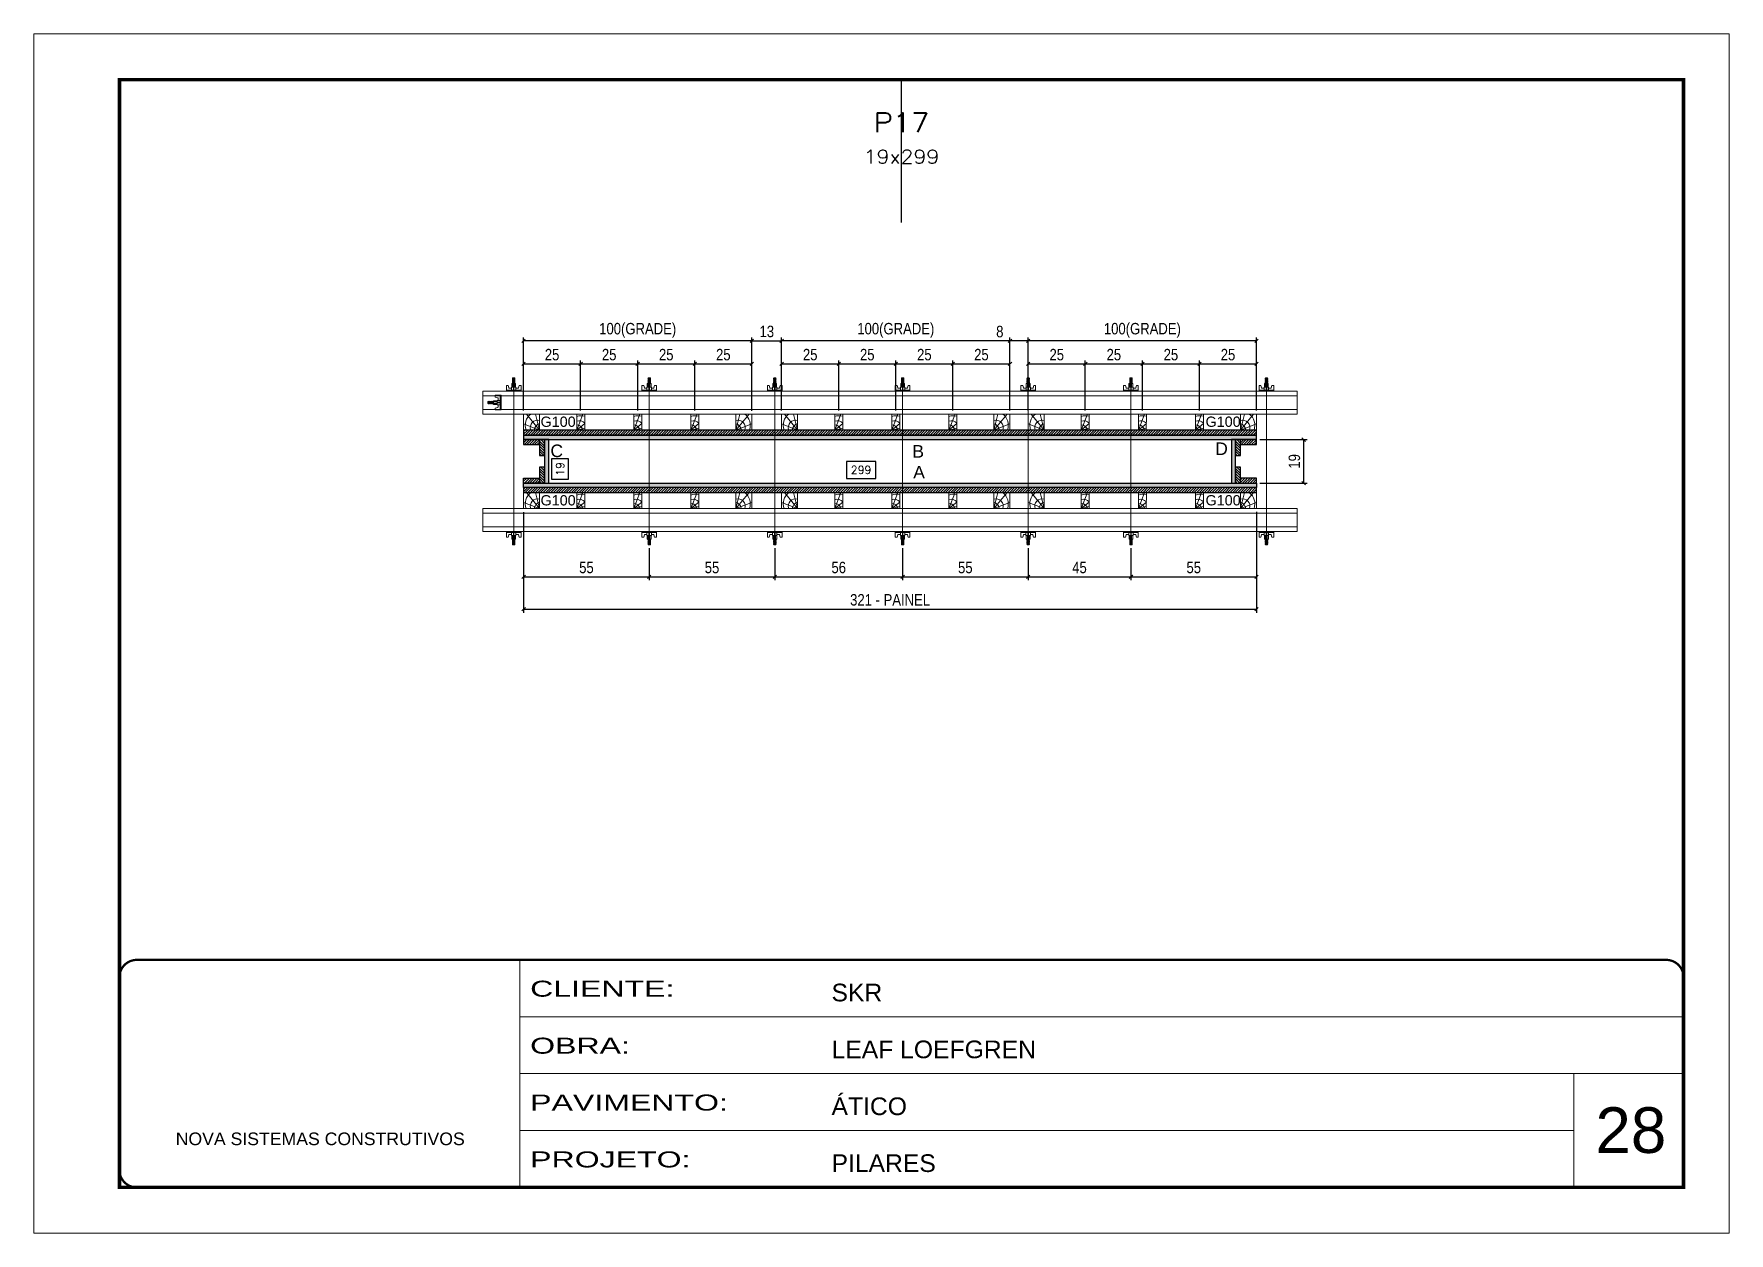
# Model space of a CAD drawing. Extents: x 14400 to 27878, y -21631 to 6985.
# Drawn here: x 19182 to 20667, y -957 to 93 of the extents above; entities that cross this region are included whole.
import ezdxf
from ezdxf.enums import TextEntityAlignment as Align

# ---------------------------------------------------------------- set-up
doc = ezdxf.new("R2010")
doc.units = 0
for name, pattern in [('CONTINUO', [0]), ('DASHED', [0.75, 0.5, -0.25]), ('HIDDEN', [0.375, 0.25, -0.125])]:
    doc.linetypes.add(name, pattern=pattern)
for name, color, linetype, lineweight in [('CARIMBO', 255, 'Continuous', 9), ('Folhas', 255, 'Continuous', 9), ('Hachura', 251, 'Continuous', 9), ('Madeira', 126, 'Continuous', 18), ('Perfil Metálico', 224, 'Continuous', 18), ('SARRAFO DE PRESSAO', 251, 'DASHED', 9), ('Texto Seção', 7, 'Continuous', 15)]:
    doc.layers.add(name, color=color, linetype=linetype, lineweight=lineweight)
for name, color, linetype in [('CHAPA', 1, 'Continuous'), ('COTA', 241, 'Continuous'), ('SARRAFO', 251, 'Continuous'), ('Texto de Titulo', 7, 'Continuous'), ('Texto Qtd Sarr', 242, 'Continuous'), ('TEXTO_GERAL', 7, 'Continuous')]:
    doc.layers.add(name, color=color, linetype=linetype)
doc.styles.add('ARIAL', font='arial.ttf')
doc.styles.add('COTA TECNICA 2X', font='techl___.ttf', dxfattribs={"height": 10})
doc.styles.add('ROMANS', font='romans.shx')
doc.styles.add('SANSSERIF', font='sas_____.pfb')
doc.styles.add('Tecnologia', font='')
doc.styles.get('Tecnologia').set_extended_font_data('Forgotten Futurist')
doc.dimstyles.new('SECAO PILAR', dxfattribs={"dimtxt": 10, "dimasz": 3, "dimexe": 3, "dimexo": 3, "dimgap": 3, "dimtad": 1, "dimdec": 1, "dimlfac": 0.5, "dimzin": 12, "dimdsep": 46, "dimtxsty": 'COTA TECNICA 2X', "dimblk1": 'OBLIQUE', "dimblk2": 'OBLIQUE', "dimsah": 1, "dimcen": 0.9, "dimclrd": 256, "dimclre": 256, "dimclrt": 256, "dimadec": 1, "dimazin": 3, "dimtfac": 1, "dimtdec": 1, "dimtmove": 0, "dimatfit": 3, "dimfxl": 1, "dimtolj": 1, "dimtzin": 12, "dimarcsym": 0})
doc.dimstyles.new('SECÇÃO 2', dxfattribs={"dimtxt": 7, "dimasz": 6, "dimexe": 0.18, "dimexo": 2, "dimgap": -4, "dimtad": 3, "dimdec": 1, "dimlfac": 0.5, "dimzin": 12, "dimdsep": 46, "dimtxsty": 'ROMANS', "dimblk": 'ARCHTICK', "dimcen": 0.09, "dimse1": 1, "dimse2": 1, "dimsd1": 1, "dimsd2": 1, "dimclrd": 180, "dimclre": 5, "dimclrt": 1, "dimadec": 0, "dimazin": 3, "dimtfac": 1, "dimtdec": 1, "dimtofl": 0, "dimtmove": 0, "dimatfit": 3, "dimldrblk": 'ARCHTICK', "dimfxl": 1, "dimtolj": 1, "dimtzin": 0, "dimarcsym": 0})
pattern_1 = [(225, (10487.0154, -23191.3835), (1.12253202, -1.12253202), [])]

msp = doc.modelspace()

# ---------------------------------------------------------------- texts
at = {"layer": 'CARIMBO', "style": 'ARIAL'}
msp.add_text('28', height=40, dxfattribs=at).set_placement((20549.828, -886.579))
at = {"layer": 'TEXTO_GERAL', "color": 0, "linetype": 'Continuous', "style": 'SANSSERIF'}
for p in [(19625.808, -246.3), (20208.352, -246.275), (19625.808, -315.086), (20208.352, -315.061)]:
    msp.add_text('G100', height=9, dxfattribs=at).set_placement(p, align=Align.MIDDLE_LEFT)
at = {"layer": 'TEXTO_GERAL', "style": 'ARIAL'}
for s, p in [('C', (19639.984, -271.783)), ('B', (19956.621, -272.226)), ('D', (20222.327, -269.934)), ('A', (19957.368, -290.456))]:
    msp.add_text(s, height=11, dxfattribs=at).set_placement(p, align=Align.MIDDLE_CENTER)

# ---------------------------------------------------------------- blocks, each defined once
blk = doc.blocks.new('9999999999')
at = {"color": 30, "linetype": 'CONTINUO'}
for p, q in [((98564.6, 34230.2), (98564.6, 34429.4)), ((98564.6, 34379.6), (99584, 34379.6)), ((98564.6, 34329.8), (99488, 34329.8)), ((99584, 34329.8), (99488, 34329.8)), ((99488, 34329.8), (99488, 34230.2)), ((98564.6, 34280), (99488, 34280))]:
    blk.add_line(p, q, dxfattribs=at)
at = {"color": 30, "linetype": 'CONTINUO', "const_width": 2}
blk.add_lwpolyline([(99584, 34230.2), (99584, 34414.4, 0.414214), (99569, 34429.4), (98229, 34429.4, 0.414214), (98214, 34414.4), (98214, 34245.2, 0.414214), (98229, 34230.2), (99584, 34230.2)], format="xyb", dxfattribs=at)
at = {"layer": 'Folhas'}
blk.add_lwpolyline([(98139, 34190.2), (99624, 34190.2), (99624, 35240.2), (98139, 35240.2)], close=True, dxfattribs=at)
at = {"layer": 'Folhas', "color": 30, "const_width": 3}
blk.add_lwpolyline([(98214, 34230.2), (99584, 34230.2), (99584, 35200.2), (98214, 35200.2)], close=True, dxfattribs=at)
at = {"color": 7, "linetype": 'Continuous', "ltscale": 5, "style": 'ARIAL'}
for s, height, p in [('SKR', 15.48, (98837.7, 34393.1)), ('LEAF LOEFGREN', 15.483, (98837.7, 34343.3)), ('ÁTICO', 15.48, (98837.7, 34293.5)), ('NOVA SISTEMAS CONSTRUTIVOS', 11.059, (98263.2, 34267.2)), ('PILARES', 15.48, (98837.7, 34243.7))]:
    blk.add_text(s, height=height, dxfattribs=at).set_placement(p)
at = {"layer": 'Folhas', "color": 7, "style": 'Tecnologia', "width": 1.5}
for s, p in [('CLIENTE:', (98573.7, 34397.2)), ('OBRA:', (98573.7, 34347.3)), ('PAVIMENTO:', (98573.7, 34297.5)), ('PROJETO:', (98573.7, 34247.7))]:
    blk.add_text(s, height=14, dxfattribs=at).set_placement(p)
blk = doc.blocks.new('*D1761')
at = {"layer": 'COTA', "color": 180, "lineweight": -2, "transparency": 16777216}
for p, q in [((19650.4, -278.7), (19635.4, -278.7)), ((19635.4, -278.7), (19635.4, -296.7)), ((19650.4, -296.7), (19650.4, -278.7)), ((19635.4, -296.7), (19650.4, -296.7))]:
    blk.add_line(p, q, dxfattribs=at)
at = {"layer": 'Defpoints', "color": 0, "transparency": 16777216}
for p in [(19650.3, -262), (19650.3, -300), (19654.4, -300)]:
    blk.add_point(p, dxfattribs=at)
at = {"layer": 'COTA', "color": 1, "transparency": 16777216, "insert": (19642.9, -287.7), "char_height": 7, "attachment_point": 5, "rotation": 90, "style": 'ROMANS'}
blk.add_mtext('\\A1;19', dxfattribs=at)
blk = doc.blocks.new('_ArchTick')
at = {"color": 0, "linetype": 'ByBlock', "const_width": 0.15}
blk.add_lwpolyline([(-0.5, -0.5), (0.5, 0.5)], dxfattribs=at)
blk = doc.blocks.new('*D1762')
at = {"layer": 'COTA', "color": 180, "lineweight": -2, "transparency": 16777216}
for p, q in [((19919.4, -281), (19893.7, -281)), ((19893.7, -281), (19893.7, -296)), ((19919.4, -296), (19919.4, -281)), ((19893.7, -296), (19919.4, -296))]:
    blk.add_line(p, q, dxfattribs=at)
at = {"layer": 'Defpoints', "color": 0, "transparency": 16777216}
for p in [(19633, -300), (20231, -300), (20231, -300)]:
    blk.add_point(p, dxfattribs=at)
at = {"layer": 'COTA', "color": 1, "transparency": 16777216, "insert": (19906.6, -288.5), "char_height": 7, "attachment_point": 5, "style": 'ROMANS'}
blk.add_mtext('\\A1;299', dxfattribs=at)
blk = doc.blocks.new('_Oblique')
at = {"color": 0, "linetype": 'ByBlock', "lineweight": -2}
blk.add_line((-0.5, -0.5), (0.5, 0.5), dxfattribs=at)
blk = doc.blocks.new('*D1763')
at = {"layer": 'COTA', "lineweight": -2, "transparency": 16777216}
for p, q in [((19611, -325.4), (19611, -413.5)), ((20253, -325.3), (20253, -413.5)), ((19611, -410.5), (20253, -410.5))]:
    blk.add_line(p, q, dxfattribs=at)
at = {"layer": 'Defpoints', "color": 0, "transparency": 16777216}
for p in [(19611, -322.4), (20253, -322.3), (20253, -410.5)]:
    blk.add_point(p, dxfattribs=at)
at = {"layer": 'COTA', "lineweight": -2, "transparency": 16777216, "xscale": 3, "yscale": 3, "zscale": 3, "rotation": 180}
blk.add_blockref('_Oblique', (19611, -410.5), dxfattribs=at)
at = {"layer": 'COTA', "lineweight": -2, "transparency": 16777216, "xscale": 3, "yscale": 3, "zscale": 3}
blk.add_blockref('_Oblique', (20253, -410.5), dxfattribs=at)
at = {"layer": 'COTA', "transparency": 16777216, "insert": (19932, -402.3), "char_height": 10, "attachment_point": 5, "style": 'COTA TECNICA 2X'}
blk.add_mtext('\\A1;321 - PAINEL', dxfattribs=at)
blk = doc.blocks.new('*D1764')
at = {"layer": 'COTA', "lineweight": -2, "transparency": 16777216}
for p, q in [((19611, -325.4), (19611, -385.1)), ((19721, -357.1), (19721, -385.1)), ((19611, -382.1), (19721, -382.1))]:
    blk.add_line(p, q, dxfattribs=at)
at = {"layer": 'Defpoints', "color": 0, "transparency": 16777216}
for p in [(19611, -322.4), (19721, -354.1), (19721, -382.1)]:
    blk.add_point(p, dxfattribs=at)
at = {"layer": 'COTA', "lineweight": -2, "transparency": 16777216, "xscale": 3, "yscale": 3, "zscale": 3, "rotation": 180}
blk.add_blockref('_Oblique', (19611, -382.1), dxfattribs=at)
at = {"layer": 'COTA', "lineweight": -2, "transparency": 16777216, "xscale": 3, "yscale": 3, "zscale": 3}
blk.add_blockref('_Oblique', (19721, -382.1), dxfattribs=at)
at = {"layer": 'COTA', "transparency": 16777216, "insert": (19666, -374), "char_height": 10, "attachment_point": 5, "style": 'COTA TECNICA 2X'}
blk.add_mtext('\\A1;55', dxfattribs=at)
blk = doc.blocks.new('*D1765')
at = {"layer": 'COTA', "lineweight": -2, "transparency": 16777216}
for p, q in [((20253, -325.4), (20253, -385.1)), ((20143, -357.1), (20143, -385.1)), ((20143, -382.1), (20253, -382.1))]:
    blk.add_line(p, q, dxfattribs=at)
at = {"layer": 'Defpoints', "color": 0, "transparency": 16777216}
for p in [(20253, -322.4), (20143, -354.1), (20253, -382.1)]:
    blk.add_point(p, dxfattribs=at)
at = {"layer": 'COTA', "lineweight": -2, "transparency": 16777216, "xscale": 3, "yscale": 3, "zscale": 3, "rotation": 180}
blk.add_blockref('_Oblique', (20143, -382.1), dxfattribs=at)
at = {"layer": 'COTA', "lineweight": -2, "transparency": 16777216, "xscale": 3, "yscale": 3, "zscale": 3}
blk.add_blockref('_Oblique', (20253, -382.1), dxfattribs=at)
at = {"layer": 'COTA', "transparency": 16777216, "insert": (20198, -374), "char_height": 10, "attachment_point": 5, "style": 'COTA TECNICA 2X'}
blk.add_mtext('\\A1;55', dxfattribs=at)
blk = doc.blocks.new('titulo1')
at = {"layer": 'Defpoints', "color": 252, "linetype": 'HIDDEN', "ltscale": 2}
blk.add_line((0, 0), (0, 125), dxfattribs=at)
at = {"layer": 'Defpoints', "style": 'ROMANS', "oblique": 15}
blk.add_attdef('FOLHA', text='', height=10, dxfattribs=at).set_placement((0, 15.6), align=Align.MIDDLE_CENTER)
at = {"layer": 'Texto Qtd Sarr', "color": 3, "style": 'ROMANS', "oblique": 15}
for tag, height, p in [('TITULO', 17, (0, 71.4)), ('SEÇÃO', 12, (0, 41.5))]:
    blk.add_attdef(tag, text='', height=height, dxfattribs=at).set_placement(p, align=Align.MIDDLE_CENTER)
blk = doc.blocks.new('C')
at = {"layer": 'Hachura', "color": 0}
for p, q in [((0, 3.22), (0, -3.22)), ((0.45, 3.22), (0, 3.22)), ((0.46, 3.16), (0, 3.16)), ((0.46, 3.05), (0, 3.05)), ((0.46, 2.88), (0, 2.88)), ((0, 2.75), (0, -1.16)), ((0.46, 2.65), (0, 2.65)), ((0.46, 2.23), (0, 2.23)), ((0.46, 1.51), (0, 1.51)), ((0.39, 0.49), (0.17, 0.49)), ((0.45, -3.23), (0.45, 3.22)), ((0.45, 3.22), (2.58, 3.22)), ((1.74, 0.97), (0.45, 0.97)), ((1.45, 0.1), (0.45, 0.1)), ((1.35, 1.94), (1.35, 0.96)), ((2.58, 2.39), (1.47, 2.09)), ((1.74, -0.97), (1.74, 0.97)), ((1.74, 0.97), (1.74, 0.84)), ((1.74, 0.97), (1.74, 0.84)), ((1.74, 0.84), (3.35, 0.84)), ((3.35, 0.45), (1.74, 0.45)), ((2.58, 3.22), (2.58, 2.39)), ((3.32, 0.84), (3.32, -0.84)), ((3.35, 0.84), (3.35, -0.84)), ((3.68, 0.45), (3.35, 0.45)), ((3.84, -0.52), (3.35, 0.45)), ((3.35, 0.06), (3.67, -0.57)), ((3.68, 0.45), (4.16, -0.52)), ((3.72, 0.5), (4.25, -0.57)), ((4.37, -0.55), (3.83, 0.53)), ((4.15, 0.45), (3.93, 0.45)), ((4.42, -0.52), (3.93, 0.45)), ((4.15, 0.45), (4.26, 0.45)), ((4.26, 0.45), (4.74, -0.52)), ((4.3, 0.5), (4.83, -0.57)), ((4.95, -0.55), (4.41, 0.53)), ((4.51, 0.45), (4.84, 0.45)), ((5, -0.52), (4.51, 0.45)), ((4.84, 0.45), (5.32, -0.52)), ((4.88, 0.5), (5.41, -0.57)), ((5.53, -0.55), (4.99, 0.53)), ((5.58, -0.52), (5.09, 0.45)), ((5.42, 0.45), (5.09, 0.45)), ((5.58, -0.52), (5.09, 0.45)), ((5.42, 0.45), (5.74, -0.19)), ((5.46, 0.5), (5.74, -0.07)), ((5.74, 0.19), (5.57, 0.53)), ((5.74, 0.32), (5.68, 0.45)), ((5.68, 0.45), (5.74, 0.45)), ((5.74, 0.45), (5.9, 0.29)), ((5.74, 0.45), (5.74, -0.52)), ((5.9, -0.36), (5.9, 0.29)), ((0.45, 0), (0, 0)), ((0.46, -1.52), (0, -1.52)), ((0.46, -2.23), (0, -2.23)), ((0.46, -2.65), (0, -2.65)), ((0.46, -2.88), (0, -2.88)), ((0.46, -3.05), (0, -3.05)), ((0.46, -3.16), (0, -3.16)), ((0, -3.22), (2.57, -3.22)), ((0.08, -0.48), (0.29, -0.48)), ((0.29, -0.48), (0.4, -0.48)), ((0.45, 0), (0.45, -0.97)), ((0.45, -0.16), (1.45, -0.16)), ((0.45, -0.65), (0.45, -0.32)), ((0.45, -3.23), (0.45, -0.65)), ((0.45, -0.97), (1.74, -0.97)), ((1.35, -1.94), (1.35, -0.97)), ((2.58, -2.39), (1.47, -2.1)), ((3.35, -0.32), (1.74, -0.32)), ((3.35, -0.84), (1.74, -0.84)), ((2.58, -3.23), (2.58, -2.39)), ((3.35, -0.07), (3.58, -0.52)), ((3.35, -0.52), (3.58, -0.52)), ((3.84, -0.52), (4.16, -0.52)), ((4.42, -0.52), (4.74, -0.52)), ((4.63, -0.52), (4.74, -0.52)), ((5, -0.52), (5.32, -0.52)), ((5.58, -0.52), (5.74, -0.52)), ((5.74, -0.52), (5.9, -0.36)), ((5.74, -0.52), (5.74, -0.52))]:
    blk.add_line(p, q, dxfattribs=at)
for centre, radius, start, end in [((1.52, 1.94), 0.161, 104.74356, 180), ((1.44, -0.03), 0.129, 272.69497, 87.30503), ((3.81, 0.39), 0.143, 25.56881, 154.43119), ((4.39, 0.39), 0.143, 25.56881, 154.43119), ((4.97, 0.39), 0.143, 25.56881, 154.43119), ((5.55, 0.39), 0.143, 25.56881, 154.43119), ((0.17, -0.37), 0.174, 221.74404, 317.85924), ((1.52, -1.94), 0.161, 180, 255.25644), ((3.71, -0.4), 0.174, 222.14076, 318.25596), ((4.29, -0.4), 0.174, 222.14076, 318.25596), ((4.87, -0.4), 0.174, 222.14076, 318.25596), ((5.45, -0.4), 0.174, 222.14076, 318.25596), ((5.61, -0.4), 0.174, 317.85924, 318.25596)]:
    blk.add_arc(centre, radius, start, end, dxfattribs=at)
blk = doc.blocks.new('*D1766')
at = {"layer": 'COTA', "lineweight": -2, "transparency": 16777216}
for p, q in [((20256, -262), (20297.3, -262)), ((20294.3, -300), (20294.3, -262)), ((20256, -300), (20297.3, -300))]:
    blk.add_line(p, q, dxfattribs=at)
at = {"layer": 'Defpoints', "color": 0, "transparency": 16777216}
for p in [(20253, -262), (20294.3, -262), (20253, -300)]:
    blk.add_point(p, dxfattribs=at)
at = {"layer": 'COTA', "lineweight": -2, "transparency": 16777216, "xscale": 3, "yscale": 3, "zscale": 3}
for p, rotation in [((20294.3, -262), 90), ((20294.3, -300), 270)]:
    blk.add_blockref('_Oblique', p, dxfattribs=dict(at, rotation=rotation))
at = {"layer": 'COTA', "transparency": 16777216, "insert": (20286.2, -281), "char_height": 10, "attachment_point": 5, "rotation": 90, "style": 'COTA TECNICA 2X'}
blk.add_mtext('\\A1;19', dxfattribs=at)
blk = doc.blocks.new('*D1767')
at = {"layer": 'COTA', "lineweight": -2, "transparency": 16777216}
for p, q in [((19721, -357.1), (19721, -385.1)), ((19831, -357.1), (19831, -385.1)), ((19721, -382.1), (19831, -382.1))]:
    blk.add_line(p, q, dxfattribs=at)
at = {"layer": 'Defpoints', "color": 0, "transparency": 16777216}
for p in [(19721, -354.1), (19831, -354.1), (19831, -382.1)]:
    blk.add_point(p, dxfattribs=at)
at = {"layer": 'COTA', "lineweight": -2, "transparency": 16777216, "xscale": 3, "yscale": 3, "zscale": 3, "rotation": 180}
blk.add_blockref('_Oblique', (19721, -382.1), dxfattribs=at)
at = {"layer": 'COTA', "lineweight": -2, "transparency": 16777216, "xscale": 3, "yscale": 3, "zscale": 3}
blk.add_blockref('_Oblique', (19831, -382.1), dxfattribs=at)
at = {"layer": 'COTA', "transparency": 16777216, "insert": (19776, -374), "char_height": 10, "attachment_point": 5, "style": 'COTA TECNICA 2X'}
blk.add_mtext('\\A1;55', dxfattribs=at)
blk = doc.blocks.new('PONTALETE')
at = {"layer": 'Madeira'}
for q in [(2.71, 7), (7, 5.76), (7, 1.74)]:
    blk.add_line((0, 0), q, dxfattribs=at)
blk.add_lwpolyline([(0, 0), (7, 0), (7, 7), (0, 7)], close=True, dxfattribs=at)
for centre, radius, start, end in [((2.04, 0.06), 6.23, 37.28179, 109.09128), ((1.09, 0.9), 3.19, 343.60304, 109.98471), ((-0.21, -0.78), 3.09, 14.63219, 86.0383)]:
    blk.add_arc(centre, radius, start, end, dxfattribs=at)
blk = doc.blocks.new('MEIO PONTALETE')
at = {"layer": 'Madeira'}
for q in [(2.71, 7), (3.5, 2.88), (3.5, 0.87)]:
    blk.add_line((0, 0), q, dxfattribs=at)
blk.add_lwpolyline([(0, 0), (3.5, 0), (3.5, 7), (0, 7)], close=True, dxfattribs=at)
for centre, radius, start, end in [((2.04, 0.06), 6.23, 76.44987, 109.09128), ((1.09, 0.9), 3.19, 40.90626, 109.98471), ((-0.21, -0.78), 3.09, 14.63219, 86.0383)]:
    blk.add_arc(centre, radius, start, end, dxfattribs=at)
blk = doc.blocks.new('*D1768')
at = {"layer": 'COTA', "lineweight": -2, "transparency": 16777216}
for p, q in [((19610.9, -236.6), (19610.9, -192.7)), ((19660.9, -236.6), (19660.9, -192.7)), ((19610.9, -195.7), (19660.9, -195.7))]:
    blk.add_line(p, q, dxfattribs=at)
at = {"layer": 'Defpoints', "color": 0, "transparency": 16777216}
for p in [(19660.9, -195.7), (19610.9, -239.6), (19660.9, -239.6)]:
    blk.add_point(p, dxfattribs=at)
at = {"layer": 'COTA', "lineweight": -2, "transparency": 16777216, "xscale": 3, "yscale": 3, "zscale": 3, "rotation": 180}
blk.add_blockref('_Oblique', (19610.9, -195.7), dxfattribs=at)
at = {"layer": 'COTA', "lineweight": -2, "transparency": 16777216, "xscale": 3, "yscale": 3, "zscale": 3}
blk.add_blockref('_Oblique', (19660.9, -195.7), dxfattribs=at)
at = {"layer": 'COTA', "transparency": 16777216, "insert": (19635.9, -187.6), "char_height": 10, "attachment_point": 5, "style": 'COTA TECNICA 2X'}
blk.add_mtext('\\A1;25', dxfattribs=at)
blk = doc.blocks.new('*D1769')
at = {"layer": 'COTA', "lineweight": -2, "transparency": 16777216}
for p, q in [((19610.9, -236.6), (19610.9, -172.5)), ((19810.9, -175.5), (19610.9, -175.5)), ((19810.9, -236.7), (19810.9, -172.5))]:
    blk.add_line(p, q, dxfattribs=at)
at = {"layer": 'Defpoints', "color": 0, "transparency": 16777216}
for p in [(19610.9, -175.5), (19610.9, -239.6), (19810.9, -239.7)]:
    blk.add_point(p, dxfattribs=at)
at = {"layer": 'COTA', "lineweight": -2, "transparency": 16777216, "xscale": 3, "yscale": 3, "zscale": 3, "rotation": 180}
blk.add_blockref('_Oblique', (19610.9, -175.5), dxfattribs=at)
at = {"layer": 'COTA', "lineweight": -2, "transparency": 16777216, "xscale": 3, "yscale": 3, "zscale": 3}
blk.add_blockref('_Oblique', (19810.9, -175.5), dxfattribs=at)
at = {"layer": 'COTA', "transparency": 16777216, "insert": (19710.9, -166.3), "char_height": 10, "attachment_point": 5, "style": 'COTA TECNICA 2X'}
blk.add_mtext('\\A1;100(GRADE)', dxfattribs=at)
blk = doc.blocks.new('*D1770')
at = {"layer": 'COTA', "lineweight": -2, "transparency": 16777216}
for p, q in [((19660.9, -236.6), (19660.9, -192.7)), ((19710.9, -236.6), (19710.9, -192.7)), ((19660.9, -195.7), (19710.9, -195.7))]:
    blk.add_line(p, q, dxfattribs=at)
at = {"layer": 'Defpoints', "color": 0, "transparency": 16777216}
for p in [(19710.9, -195.7), (19660.9, -239.6), (19710.9, -239.6)]:
    blk.add_point(p, dxfattribs=at)
at = {"layer": 'COTA', "lineweight": -2, "transparency": 16777216, "xscale": 3, "yscale": 3, "zscale": 3, "rotation": 180}
blk.add_blockref('_Oblique', (19660.9, -195.7), dxfattribs=at)
at = {"layer": 'COTA', "lineweight": -2, "transparency": 16777216, "xscale": 3, "yscale": 3, "zscale": 3}
blk.add_blockref('_Oblique', (19710.9, -195.7), dxfattribs=at)
at = {"layer": 'COTA', "transparency": 16777216, "insert": (19685.9, -187.6), "char_height": 10, "attachment_point": 5, "style": 'COTA TECNICA 2X'}
blk.add_mtext('\\A1;25', dxfattribs=at)
blk = doc.blocks.new('*D1771')
at = {"layer": 'COTA', "lineweight": -2, "transparency": 16777216}
for p, q in [((19710.9, -236.6), (19710.9, -192.7)), ((19760.9, -236.6), (19760.9, -192.7)), ((19710.9, -195.7), (19760.9, -195.7))]:
    blk.add_line(p, q, dxfattribs=at)
at = {"layer": 'Defpoints', "color": 0, "transparency": 16777216}
for p in [(19760.9, -195.7), (19710.9, -239.6), (19760.9, -239.6)]:
    blk.add_point(p, dxfattribs=at)
at = {"layer": 'COTA', "lineweight": -2, "transparency": 16777216, "xscale": 3, "yscale": 3, "zscale": 3, "rotation": 180}
blk.add_blockref('_Oblique', (19710.9, -195.7), dxfattribs=at)
at = {"layer": 'COTA', "lineweight": -2, "transparency": 16777216, "xscale": 3, "yscale": 3, "zscale": 3}
blk.add_blockref('_Oblique', (19760.9, -195.7), dxfattribs=at)
at = {"layer": 'COTA', "transparency": 16777216, "insert": (19735.9, -187.6), "char_height": 10, "attachment_point": 5, "style": 'COTA TECNICA 2X'}
blk.add_mtext('\\A1;25', dxfattribs=at)
blk = doc.blocks.new('*D1772')
at = {"layer": 'COTA', "lineweight": -2, "transparency": 16777216}
for p, q in [((19760.9, -236.6), (19760.9, -192.7)), ((19810.9, -236.6), (19810.9, -192.7)), ((19760.9, -195.7), (19810.9, -195.7))]:
    blk.add_line(p, q, dxfattribs=at)
at = {"layer": 'Defpoints', "color": 0, "transparency": 16777216}
for p in [(19810.9, -195.7), (19760.9, -239.6), (19810.9, -239.6)]:
    blk.add_point(p, dxfattribs=at)
at = {"layer": 'COTA', "lineweight": -2, "transparency": 16777216, "xscale": 3, "yscale": 3, "zscale": 3, "rotation": 180}
blk.add_blockref('_Oblique', (19760.9, -195.7), dxfattribs=at)
at = {"layer": 'COTA', "lineweight": -2, "transparency": 16777216, "xscale": 3, "yscale": 3, "zscale": 3}
blk.add_blockref('_Oblique', (19810.9, -195.7), dxfattribs=at)
at = {"layer": 'COTA', "transparency": 16777216, "insert": (19785.9, -187.6), "char_height": 10, "attachment_point": 5, "style": 'COTA TECNICA 2X'}
blk.add_mtext('\\A1;25', dxfattribs=at)
blk = doc.blocks.new('*D1773')
at = {"layer": 'COTA', "lineweight": -2, "transparency": 16777216}
for p, q in [((19810.9, -236.7), (19810.9, -172.5)), ((19810.9, -175.5), (19837, -175.5)), ((19837, -236.6), (19837, -172.5))]:
    blk.add_line(p, q, dxfattribs=at)
at = {"layer": 'Defpoints', "color": 0, "transparency": 16777216}
for p in [(19837, -175.5), (19810.9, -239.7), (19837, -239.6)]:
    blk.add_point(p, dxfattribs=at)
at = {"layer": 'COTA', "lineweight": -2, "transparency": 16777216, "xscale": 3, "yscale": 3, "zscale": 3, "rotation": 180}
blk.add_blockref('_Oblique', (19810.9, -175.5), dxfattribs=at)
at = {"layer": 'COTA', "lineweight": -2, "transparency": 16777216, "xscale": 3, "yscale": 3, "zscale": 3}
blk.add_blockref('_Oblique', (19837, -175.5), dxfattribs=at)
at = {"layer": 'COTA', "transparency": 16777216, "insert": (19824, -167.3), "char_height": 10, "attachment_point": 5, "style": 'COTA TECNICA 2X'}
blk.add_mtext('\\A1;13', dxfattribs=at)
blk = doc.blocks.new('*D1774')
at = {"layer": 'COTA', "lineweight": -2, "transparency": 16777216}
for p, q in [((19837, -236.6), (19837, -192.7)), ((19887, -236.6), (19887, -192.7)), ((19837, -195.7), (19887, -195.7))]:
    blk.add_line(p, q, dxfattribs=at)
at = {"layer": 'Defpoints', "color": 0, "transparency": 16777216}
for p in [(19887, -195.7), (19837, -239.6), (19887, -239.6)]:
    blk.add_point(p, dxfattribs=at)
at = {"layer": 'COTA', "lineweight": -2, "transparency": 16777216, "xscale": 3, "yscale": 3, "zscale": 3, "rotation": 180}
blk.add_blockref('_Oblique', (19837, -195.7), dxfattribs=at)
at = {"layer": 'COTA', "lineweight": -2, "transparency": 16777216, "xscale": 3, "yscale": 3, "zscale": 3}
blk.add_blockref('_Oblique', (19887, -195.7), dxfattribs=at)
at = {"layer": 'COTA', "transparency": 16777216, "insert": (19862, -187.6), "char_height": 10, "attachment_point": 5, "style": 'COTA TECNICA 2X'}
blk.add_mtext('\\A1;25', dxfattribs=at)
blk = doc.blocks.new('*D1775')
at = {"layer": 'COTA', "lineweight": -2, "transparency": 16777216}
for p, q in [((19837, -236.6), (19837, -172.5)), ((20037, -175.5), (19837, -175.5)), ((20037, -236.6), (20037, -172.5))]:
    blk.add_line(p, q, dxfattribs=at)
at = {"layer": 'Defpoints', "color": 0, "transparency": 16777216}
for p in [(19837, -175.5), (19837, -239.6), (20037, -239.6)]:
    blk.add_point(p, dxfattribs=at)
at = {"layer": 'COTA', "lineweight": -2, "transparency": 16777216, "xscale": 3, "yscale": 3, "zscale": 3, "rotation": 180}
blk.add_blockref('_Oblique', (19837, -175.5), dxfattribs=at)
at = {"layer": 'COTA', "lineweight": -2, "transparency": 16777216, "xscale": 3, "yscale": 3, "zscale": 3}
blk.add_blockref('_Oblique', (20037, -175.5), dxfattribs=at)
at = {"layer": 'COTA', "transparency": 16777216, "insert": (19937, -166.3), "char_height": 10, "attachment_point": 5, "style": 'COTA TECNICA 2X'}
blk.add_mtext('\\A1;100(GRADE)', dxfattribs=at)
blk = doc.blocks.new('*D1776')
at = {"layer": 'COTA', "lineweight": -2, "transparency": 16777216}
for p, q in [((19887, -236.6), (19887, -192.7)), ((19937, -236.6), (19937, -192.7)), ((19887, -195.7), (19937, -195.7))]:
    blk.add_line(p, q, dxfattribs=at)
at = {"layer": 'Defpoints', "color": 0, "transparency": 16777216}
for p in [(19937, -195.7), (19887, -239.6), (19937, -239.6)]:
    blk.add_point(p, dxfattribs=at)
at = {"layer": 'COTA', "lineweight": -2, "transparency": 16777216, "xscale": 3, "yscale": 3, "zscale": 3, "rotation": 180}
blk.add_blockref('_Oblique', (19887, -195.7), dxfattribs=at)
at = {"layer": 'COTA', "lineweight": -2, "transparency": 16777216, "xscale": 3, "yscale": 3, "zscale": 3}
blk.add_blockref('_Oblique', (19937, -195.7), dxfattribs=at)
at = {"layer": 'COTA', "transparency": 16777216, "insert": (19912, -187.6), "char_height": 10, "attachment_point": 5, "style": 'COTA TECNICA 2X'}
blk.add_mtext('\\A1;25', dxfattribs=at)
blk = doc.blocks.new('*D1777')
at = {"layer": 'COTA', "lineweight": -2, "transparency": 16777216}
for p, q in [((19937, -236.6), (19937, -192.7)), ((19987, -236.6), (19987, -192.7)), ((19937, -195.7), (19987, -195.7))]:
    blk.add_line(p, q, dxfattribs=at)
at = {"layer": 'Defpoints', "color": 0, "transparency": 16777216}
for p in [(19987, -195.7), (19937, -239.6), (19987, -239.6)]:
    blk.add_point(p, dxfattribs=at)
at = {"layer": 'COTA', "lineweight": -2, "transparency": 16777216, "xscale": 3, "yscale": 3, "zscale": 3, "rotation": 180}
blk.add_blockref('_Oblique', (19937, -195.7), dxfattribs=at)
at = {"layer": 'COTA', "lineweight": -2, "transparency": 16777216, "xscale": 3, "yscale": 3, "zscale": 3}
blk.add_blockref('_Oblique', (19987, -195.7), dxfattribs=at)
at = {"layer": 'COTA', "transparency": 16777216, "insert": (19962, -187.6), "char_height": 10, "attachment_point": 5, "style": 'COTA TECNICA 2X'}
blk.add_mtext('\\A1;25', dxfattribs=at)
blk = doc.blocks.new('*D1778')
at = {"layer": 'COTA', "lineweight": -2, "transparency": 16777216}
for p, q in [((19987, -236.6), (19987, -192.7)), ((20037, -236.6), (20037, -192.7)), ((19987, -195.7), (20037, -195.7))]:
    blk.add_line(p, q, dxfattribs=at)
at = {"layer": 'Defpoints', "color": 0, "transparency": 16777216}
for p in [(20037, -195.7), (19987, -239.6), (20037, -239.6)]:
    blk.add_point(p, dxfattribs=at)
at = {"layer": 'COTA', "lineweight": -2, "transparency": 16777216, "xscale": 3, "yscale": 3, "zscale": 3, "rotation": 180}
blk.add_blockref('_Oblique', (19987, -195.7), dxfattribs=at)
at = {"layer": 'COTA', "lineweight": -2, "transparency": 16777216, "xscale": 3, "yscale": 3, "zscale": 3}
blk.add_blockref('_Oblique', (20037, -195.7), dxfattribs=at)
at = {"layer": 'COTA', "transparency": 16777216, "insert": (20012, -187.6), "char_height": 10, "attachment_point": 5, "style": 'COTA TECNICA 2X'}
blk.add_mtext('\\A1;25', dxfattribs=at)
blk = doc.blocks.new('*D1779')
at = {"layer": 'COTA', "lineweight": -2, "transparency": 16777216}
for p, q in [((20037, -175.5), (20022.1, -175.5)), ((20037, -236.6), (20037, -172.5)), ((20053, -175.5), (20037, -175.5)), ((20053, -236.6), (20053, -172.5))]:
    blk.add_line(p, q, dxfattribs=at)
at = {"layer": 'Defpoints', "color": 0, "transparency": 16777216}
for p in [(20053, -175.5), (20037, -239.6), (20053, -239.6)]:
    blk.add_point(p, dxfattribs=at)
at = {"layer": 'COTA', "lineweight": -2, "transparency": 16777216, "xscale": 3, "yscale": 3, "zscale": 3, "rotation": 180}
blk.add_blockref('_Oblique', (20037, -175.5), dxfattribs=at)
at = {"layer": 'COTA', "lineweight": -2, "transparency": 16777216, "xscale": 3, "yscale": 3, "zscale": 3}
blk.add_blockref('_Oblique', (20053, -175.5), dxfattribs=at)
at = {"layer": 'COTA', "transparency": 16777216, "insert": (20028.1, -167.4), "char_height": 10, "attachment_point": 5, "style": 'COTA TECNICA 2X'}
blk.add_mtext('\\A1;8', dxfattribs=at)
blk = doc.blocks.new('*D1780')
at = {"layer": 'COTA', "lineweight": -2, "transparency": 16777216}
for p, q in [((20053, -236.6), (20053, -192.7)), ((20103, -236.6), (20103, -192.7)), ((20053, -195.7), (20103, -195.7))]:
    blk.add_line(p, q, dxfattribs=at)
at = {"layer": 'Defpoints', "color": 0, "transparency": 16777216}
for p in [(20103, -195.7), (20053, -239.6), (20103, -239.6)]:
    blk.add_point(p, dxfattribs=at)
at = {"layer": 'COTA', "lineweight": -2, "transparency": 16777216, "xscale": 3, "yscale": 3, "zscale": 3, "rotation": 180}
blk.add_blockref('_Oblique', (20053, -195.7), dxfattribs=at)
at = {"layer": 'COTA', "lineweight": -2, "transparency": 16777216, "xscale": 3, "yscale": 3, "zscale": 3}
blk.add_blockref('_Oblique', (20103, -195.7), dxfattribs=at)
at = {"layer": 'COTA', "transparency": 16777216, "insert": (20078, -187.6), "char_height": 10, "attachment_point": 5, "style": 'COTA TECNICA 2X'}
blk.add_mtext('\\A1;25', dxfattribs=at)
blk = doc.blocks.new('*D1781')
at = {"layer": 'COTA', "lineweight": -2, "transparency": 16777216}
for p, q in [((20053, -236.6), (20053, -172.5)), ((20253, -175.5), (20053, -175.5)), ((20253, -236.6), (20253, -172.5))]:
    blk.add_line(p, q, dxfattribs=at)
at = {"layer": 'Defpoints', "color": 0, "transparency": 16777216}
for p in [(20053, -175.5), (20053, -239.6), (20253, -239.6)]:
    blk.add_point(p, dxfattribs=at)
at = {"layer": 'COTA', "lineweight": -2, "transparency": 16777216, "xscale": 3, "yscale": 3, "zscale": 3, "rotation": 180}
blk.add_blockref('_Oblique', (20053, -175.5), dxfattribs=at)
at = {"layer": 'COTA', "lineweight": -2, "transparency": 16777216, "xscale": 3, "yscale": 3, "zscale": 3}
blk.add_blockref('_Oblique', (20253, -175.5), dxfattribs=at)
at = {"layer": 'COTA', "transparency": 16777216, "insert": (20153, -166.3), "char_height": 10, "attachment_point": 5, "style": 'COTA TECNICA 2X'}
blk.add_mtext('\\A1;100(GRADE)', dxfattribs=at)
blk = doc.blocks.new('*D1782')
at = {"layer": 'COTA', "lineweight": -2, "transparency": 16777216}
for p, q in [((20103, -236.6), (20103, -192.7)), ((20153, -236.6), (20153, -192.7)), ((20103, -195.7), (20153, -195.7))]:
    blk.add_line(p, q, dxfattribs=at)
at = {"layer": 'Defpoints', "color": 0, "transparency": 16777216}
for p in [(20153, -195.7), (20103, -239.6), (20153, -239.6)]:
    blk.add_point(p, dxfattribs=at)
at = {"layer": 'COTA', "lineweight": -2, "transparency": 16777216, "xscale": 3, "yscale": 3, "zscale": 3, "rotation": 180}
blk.add_blockref('_Oblique', (20103, -195.7), dxfattribs=at)
at = {"layer": 'COTA', "lineweight": -2, "transparency": 16777216, "xscale": 3, "yscale": 3, "zscale": 3}
blk.add_blockref('_Oblique', (20153, -195.7), dxfattribs=at)
at = {"layer": 'COTA', "transparency": 16777216, "insert": (20128, -187.6), "char_height": 10, "attachment_point": 5, "style": 'COTA TECNICA 2X'}
blk.add_mtext('\\A1;25', dxfattribs=at)
blk = doc.blocks.new('*D1783')
at = {"layer": 'COTA', "lineweight": -2, "transparency": 16777216}
for p, q in [((20153, -236.6), (20153, -192.7)), ((20203, -236.6), (20203, -192.7)), ((20153, -195.7), (20203, -195.7))]:
    blk.add_line(p, q, dxfattribs=at)
at = {"layer": 'Defpoints', "color": 0, "transparency": 16777216}
for p in [(20203, -195.7), (20153, -239.6), (20203, -239.6)]:
    blk.add_point(p, dxfattribs=at)
at = {"layer": 'COTA', "lineweight": -2, "transparency": 16777216, "xscale": 3, "yscale": 3, "zscale": 3, "rotation": 180}
blk.add_blockref('_Oblique', (20153, -195.7), dxfattribs=at)
at = {"layer": 'COTA', "lineweight": -2, "transparency": 16777216, "xscale": 3, "yscale": 3, "zscale": 3}
blk.add_blockref('_Oblique', (20203, -195.7), dxfattribs=at)
at = {"layer": 'COTA', "transparency": 16777216, "insert": (20178, -187.6), "char_height": 10, "attachment_point": 5, "style": 'COTA TECNICA 2X'}
blk.add_mtext('\\A1;25', dxfattribs=at)
blk = doc.blocks.new('*D1784')
at = {"layer": 'COTA', "lineweight": -2, "transparency": 16777216}
for p, q in [((20203, -236.6), (20203, -192.7)), ((20253, -236.6), (20253, -192.7)), ((20203, -195.7), (20253, -195.7))]:
    blk.add_line(p, q, dxfattribs=at)
at = {"layer": 'Defpoints', "color": 0, "transparency": 16777216}
for p in [(20253, -195.7), (20203, -239.6), (20253, -239.6)]:
    blk.add_point(p, dxfattribs=at)
at = {"layer": 'COTA', "lineweight": -2, "transparency": 16777216, "xscale": 3, "yscale": 3, "zscale": 3, "rotation": 180}
blk.add_blockref('_Oblique', (20203, -195.7), dxfattribs=at)
at = {"layer": 'COTA', "lineweight": -2, "transparency": 16777216, "xscale": 3, "yscale": 3, "zscale": 3}
blk.add_blockref('_Oblique', (20253, -195.7), dxfattribs=at)
at = {"layer": 'COTA', "transparency": 16777216, "insert": (20228, -187.6), "char_height": 10, "attachment_point": 5, "style": 'COTA TECNICA 2X'}
blk.add_mtext('\\A1;25', dxfattribs=at)
blk = doc.blocks.new('*D1785')
at = {"layer": 'COTA', "lineweight": -2, "transparency": 16777216}
for p, q in [((19831, -357.1), (19831, -385.1)), ((19943, -357.1), (19943, -385.1)), ((19831, -382.1), (19943, -382.1))]:
    blk.add_line(p, q, dxfattribs=at)
at = {"layer": 'Defpoints', "color": 0, "transparency": 16777216}
for p in [(19831, -354.1), (19943, -354.1), (19943, -382.1)]:
    blk.add_point(p, dxfattribs=at)
at = {"layer": 'COTA', "lineweight": -2, "transparency": 16777216, "xscale": 3, "yscale": 3, "zscale": 3, "rotation": 180}
blk.add_blockref('_Oblique', (19831, -382.1), dxfattribs=at)
at = {"layer": 'COTA', "lineweight": -2, "transparency": 16777216, "xscale": 3, "yscale": 3, "zscale": 3}
blk.add_blockref('_Oblique', (19943, -382.1), dxfattribs=at)
at = {"layer": 'COTA', "transparency": 16777216, "insert": (19887, -374), "char_height": 10, "attachment_point": 5, "style": 'COTA TECNICA 2X'}
blk.add_mtext('\\A1;56', dxfattribs=at)
blk = doc.blocks.new('*D1786')
at = {"layer": 'COTA', "lineweight": -2, "transparency": 16777216}
for p, q in [((20052.9, -357.1), (20052.9, -385.1)), ((20142.9, -357.1), (20142.9, -385.1)), ((20052.9, -382.1), (20142.9, -382.1))]:
    blk.add_line(p, q, dxfattribs=at)
at = {"layer": 'Defpoints', "color": 0, "transparency": 16777216}
for p in [(20052.9, -354.1), (20142.9, -354.1), (20142.9, -382.1)]:
    blk.add_point(p, dxfattribs=at)
at = {"layer": 'COTA', "lineweight": -2, "transparency": 16777216, "xscale": 3, "yscale": 3, "zscale": 3, "rotation": 180}
blk.add_blockref('_Oblique', (20052.9, -382.1), dxfattribs=at)
at = {"layer": 'COTA', "lineweight": -2, "transparency": 16777216, "xscale": 3, "yscale": 3, "zscale": 3}
blk.add_blockref('_Oblique', (20142.9, -382.1), dxfattribs=at)
at = {"layer": 'COTA', "transparency": 16777216, "insert": (20097.9, -374), "char_height": 10, "attachment_point": 5, "style": 'COTA TECNICA 2X'}
blk.add_mtext('\\A1;45', dxfattribs=at)
blk = doc.blocks.new('*D1787')
at = {"layer": 'COTA', "lineweight": -2, "transparency": 16777216}
for p, q in [((19943, -357.1), (19943, -385.1)), ((20052.9, -357.1), (20052.9, -385.1)), ((19943, -382.1), (20052.9, -382.1))]:
    blk.add_line(p, q, dxfattribs=at)
at = {"layer": 'Defpoints', "color": 0, "transparency": 16777216}
for p in [(19943, -354.1), (20052.9, -354.1), (20052.9, -382.1)]:
    blk.add_point(p, dxfattribs=at)
at = {"layer": 'COTA', "lineweight": -2, "transparency": 16777216, "xscale": 3, "yscale": 3, "zscale": 3, "rotation": 180}
blk.add_blockref('_Oblique', (19943, -382.1), dxfattribs=at)
at = {"layer": 'COTA', "lineweight": -2, "transparency": 16777216, "xscale": 3, "yscale": 3, "zscale": 3}
blk.add_blockref('_Oblique', (20052.9, -382.1), dxfattribs=at)
at = {"layer": 'COTA', "transparency": 16777216, "insert": (19997.9, -374), "char_height": 10, "attachment_point": 5, "style": 'COTA TECNICA 2X'}
blk.add_mtext('\\A1;55', dxfattribs=at)

# ---------------------------------------------------------------- dimensions: what is measured, and where the dimension line sits
at = {"layer": 'COTA'}
for base, p1, p2, text, picture, middle in [((19610.946, -175.51), (19810.939, -239.657), (19610.946, -239.632), '<>(GRADE)', '*D1769', (19710.942, -166.289)), ((19836.971, -175.492), (20036.964, -239.639), (19836.971, -239.614), '<>(GRADE)', '*D1775', (19936.967, -166.271)), ((20052.974, -175.473), (20252.967, -239.621), (20052.974, -239.596), '<>(GRADE)', '*D1781', (20152.971, -166.253)), ((20252.967, -410.537), (19610.967, -322.366), (20252.967, -322.326), '<> - PAINEL', '*D1763', (19931.967, -402.317))]:
    dim = msp.add_linear_dim(base=base, p1=p1, p2=p2, text=text, dimstyle='SECAO PILAR', dxfattribs=at)
    dim.commit()
    dim.dimension.update_dxf_attribs({"geometry": picture, "text_midpoint": middle})
for base, p1, p2, dimstyle, picture, middle in [((19836.971, -175.51), (19810.939, -239.676), (19836.971, -239.613), 'SECAO PILAR', '*D1773', (19823.955, -175.51)), ((20052.974, -175.492), (20036.964, -239.59), (20052.974, -239.614), 'SECAO PILAR', '*D1779', (20028.054, -175.492)), ((20230.967, -299.975), (19632.967, -299.975), (20230.967, -299.975), 'SECÇÃO 2', '*D1762', (19906.579, -299.975))]:
    dim = msp.add_linear_dim(base=base, p1=p1, p2=p2, dimstyle=dimstyle, dxfattribs=at)
    dim.commit()
    dim.dimension.update_dxf_attribs({"geometry": picture, "text_midpoint": middle, "dimtype": 160})
for base, p1, p2, picture, middle in [((19660.946, -195.705), (19610.946, -239.632), (19660.946, -239.644), '*D1768', (19635.946, -187.595)), ((19710.946, -195.705), (19660.946, -239.644), (19710.946, -239.644), '*D1770', (19685.946, -187.595)), ((19760.946, -195.705), (19710.946, -239.644), (19760.946, -239.644), '*D1771', (19735.946, -187.595)), ((19810.939, -195.705), (19760.946, -239.644), (19810.939, -239.644), '*D1772', (19785.942, -187.595)), ((19886.971, -195.687), (19836.971, -239.614), (19886.971, -239.625), '*D1774', (19861.971, -187.577)), ((19936.971, -195.687), (19886.971, -239.625), (19936.971, -239.625), '*D1776', (19911.971, -187.577)), ((19986.971, -195.687), (19936.971, -239.625), (19986.971, -239.625), '*D1777', (19961.971, -187.577)), ((20036.964, -195.687), (19986.971, -239.625), (20036.964, -239.625), '*D1778', (20011.967, -187.577)), ((20102.974, -195.668), (20052.974, -239.596), (20102.974, -239.607), '*D1780', (20077.974, -187.559)), ((20152.974, -195.668), (20102.974, -239.607), (20152.974, -239.607), '*D1782', (20127.974, -187.559)), ((20202.974, -195.668), (20152.974, -239.607), (20202.974, -239.607), '*D1783', (20177.974, -187.559)), ((20252.967, -195.668), (20202.974, -239.607), (20252.967, -239.607), '*D1784', (20227.971, -187.559)), ((19721.035, -382.113), (19610.967, -322.375), (19721.035, -354.146), '*D1764', (19666.001, -374.003)), ((20252.967, -382.113), (20143.035, -354.146), (20252.967, -322.375), '*D1765', (20198.001, -374.003)), ((19831.035, -382.113), (19721.035, -354.146), (19831.035, -354.146), '*D1767', (19776.035, -374.003)), ((19943.035, -382.113), (19831.035, -354.146), (19943.035, -354.146), '*D1785', (19887.035, -374.003)), ((20052.899, -382.113), (19942.967, -354.146), (20052.899, -354.146), '*D1787', (19997.933, -374.003)), ((20142.935, -382.113), (20052.899, -354.146), (20142.935, -354.146), '*D1786', (20097.917, -374.003))]:
    dim = msp.add_linear_dim(base=base, p1=p1, p2=p2, dimstyle='SECAO PILAR', dxfattribs=at)
    dim.commit()
    dim.dimension.update_dxf_attribs({"geometry": picture, "text_midpoint": middle})
dim = msp.add_linear_dim(base=(19654.382, -299.975), p1=(19650.287, -261.975), p2=(19650.287, -299.975), angle=270, dimstyle='SECÇÃO 2', dxfattribs=at)
dim.commit()
dim.dimension.update_dxf_attribs({"geometry": '*D1761', "text_midpoint": (19654.382, -287.66), "dimtype": 160})
dim = msp.add_linear_dim(base=(20294.265, -261.975), p1=(20252.967, -299.975), p2=(20252.967, -261.975), angle=90, dimstyle='SECAO PILAR', dxfattribs=at)
dim.commit()
dim.dimension.update_dxf_attribs({"geometry": '*D1766', "text_midpoint": (20286.177, -280.975)})

# ---------------------------------------------------------------- hatches: boundary and pattern name
at = {"layer": 'Hachura'}
h = msp.add_hatch(dxfattribs=at)
h.set_pattern_fill('ANSI31', color=256, scale=0.5, angle=180, style=0)
h.set_pattern_definition([(225, (10499.0154, -23182.9835), (1.12253202, -1.12253202), [])])
h.paths.add_polyline_path([(20252.952, -253.652), (20252.969, -258.052), (19610.967, -257.983), (19610.967, -253.583)])
h = msp.add_hatch(color=256, dxfattribs=at)
h.dxf.hatch_style = 1
h.paths.add_polyline_path([(20252.967, -261.975), (20252.967, -257.975), (19610.967, -257.975), (19610.967, -261.975)])
h = msp.add_hatch(dxfattribs=at)
h.set_pattern_fill('ANSI31', color=256, scale=0.5, angle=180, style=0)
h.set_pattern_definition(pattern_1)
h.paths.add_polyline_path([(19624.967, -261.975), (19624.967, -266.375), (19610.967, -266.375), (19610.967, -261.975)])
h = msp.add_hatch(dxfattribs=at)
h.set_pattern_fill('ANSI31', color=256, scale=0.5, angle=270, style=0)
h.set_pattern_definition([(315, (42520.7754, -9764.9272), (1.12253202, 1.12253202), [])])
h.paths.add_polyline_path([(19629.367, -275.975), (19624.967, -275.975), (19624.967, -261.975), (19629.367, -261.975)])
h = msp.add_hatch(color=256, dxfattribs=at)
h.dxf.hatch_style = 1
h.paths.add_polyline_path([(19629.367, -299.975), (19632.967, -299.975), (19632.967, -261.975), (19629.367, -261.975)])
h = msp.add_hatch(color=256, dxfattribs=at)
h.dxf.hatch_style = 1
h.paths.add_polyline_path([(20230.967, -299.975), (20234.567, -299.975), (20234.567, -261.975), (20230.967, -261.975)])
h = msp.add_hatch(dxfattribs=at)
h.set_pattern_fill('ANSI31', color=256, scale=0.5, angle=270, style=0)
h.set_pattern_definition([(315, (43130.3754, -9764.9272), (1.12253202, 1.12253202), [])])
h.paths.add_polyline_path([(20238.967, -275.975), (20234.567, -275.975), (20234.567, -261.975), (20238.967, -261.975)])
h = msp.add_hatch(dxfattribs=at)
h.set_pattern_fill('ANSI31', color=256, scale=0.5, angle=180, style=0)
h.set_pattern_definition([(225, (11115.0154, -23191.3835), (1.12253202, -1.12253202), [])])
h.paths.add_polyline_path([(20252.967, -261.975), (20252.967, -266.375), (20238.967, -266.375), (20238.967, -261.975)])
h = msp.add_hatch(dxfattribs=at)
h.set_pattern_fill('ANSI31', color=256, scale=0.5, angle=180, style=0)
h.set_pattern_definition(pattern_1)
h.paths.add_polyline_path([(19624.967, -299.975), (19624.967, -295.575), (19610.967, -295.575), (19610.967, -299.975)])
h = msp.add_hatch(dxfattribs=at)
h.set_pattern_fill('ANSI31', color=256, scale=0.5, angle=270, style=0)
h.set_pattern_definition([(315, (42520.7754, -9788.9272), (1.12253202, 1.12253202), [])])
h.paths.add_polyline_path([(19629.367, -299.975), (19624.967, -299.975), (19624.967, -285.975), (19629.367, -285.975)])
h = msp.add_hatch(dxfattribs=at)
h.set_pattern_fill('ANSI31', color=256, scale=0.5, angle=270, style=0)
h.set_pattern_definition([(315, (43130.3754, -9788.9272), (1.12253202, 1.12253202), [])])
h.paths.add_polyline_path([(20238.967, -299.975), (20234.567, -299.975), (20234.567, -285.975), (20238.967, -285.975)])
h = msp.add_hatch(dxfattribs=at)
h.set_pattern_fill('ANSI31', color=256, scale=0.5, angle=180, style=0)
h.set_pattern_definition([(225, (10750.0154, -23191.3835), (1.12253202, -1.12253202), [])])
h.paths.add_polyline_path([(20238.967, -299.975), (20238.967, -295.575), (20252.967, -295.575), (20252.967, -299.975)])
h = msp.add_hatch(color=256, dxfattribs=at)
h.dxf.hatch_style = 1
h.paths.add_polyline_path([(20252.967, -299.975), (20252.967, -303.975), (19610.967, -303.975), (19610.967, -299.975)])
h = msp.add_hatch(dxfattribs=at)
h.set_pattern_fill('ANSI31', color=256, scale=0.5, angle=180, style=0)
h.set_pattern_definition([(225, (10499.0154, -23233.3835), (1.12253202, -1.12253202), [])])
h.paths.add_polyline_path([(20252.969, -308.249), (20252.952, -303.975), (19610.967, -303.975), (19610.967, -303.972), (19610.967, -303.975), (19610.967, -308.375)])

# ---------------------------------------------------------------- linework, layer by layer
at = {"layer": 'CHAPA'}
for points in [[(20252.967, -261.975), (20252.967, -257.975), (19610.967, -257.975), (19610.967, -261.975)], [(19629.367, -299.975), (19632.967, -299.975), (19632.967, -261.975), (19629.367, -261.975)], [(20230.967, -299.975), (20234.567, -299.975), (20234.567, -261.975), (20230.967, -261.975)], [(20252.967, -299.975), (20252.967, -303.975), (19610.967, -303.975), (19610.967, -299.975)]]:
    msp.add_lwpolyline(points, close=True, dxfattribs=at)
at = {"layer": 'Hachura'}
for p, q in [((19602.278, -353.146), (19602.278, -212.605)), ((19720.968, -353.146), (19720.968, -212.605)), ((19830.968, -353.146), (19830.968, -212.605)), ((19942.967, -353.146), (19942.967, -212.605)), ((20052.967, -353.146), (20052.967, -212.605)), ((20142.968, -353.146), (20142.968, -212.605)), ((20261.656, -353.146), (20261.657, -212.605))]:
    msp.add_line(p, q, dxfattribs=at)
at = {"layer": 'Madeira'}
for points in [[(19610.952, -253.599), (19610.967, -239.599), (19810.96, -239.601), (19810.945, -253.601)], [(19836.955, -253.588), (19836.971, -239.588), (20036.964, -239.59), (20036.948, -253.59)], [(20052.959, -253.573), (20052.974, -239.573), (20252.967, -239.575), (20252.952, -253.575)], [(19610.952, -322.385), (19610.967, -308.385), (19810.96, -308.387), (19810.945, -322.387)], [(19836.955, -322.374), (19836.971, -308.374), (20036.964, -308.376), (20036.948, -322.376)], [(20052.959, -322.359), (20052.974, -308.359), (20252.967, -308.362), (20252.952, -322.362)]]:
    msp.add_lwpolyline(points, close=True, dxfattribs=at)
at = {"layer": 'Perfil Metálico'}
for p, q in [((20288.685, -223.635), (19575.249, -223.635)), ((20288.685, -235.635), (19575.249, -235.635)), ((20288.685, -326.376), (19575.249, -326.376)), ((20288.685, -338.376), (19575.249, -338.376))]:
    msp.add_line(p, q, dxfattribs=at)
for points in [[(20288.685, -239.575), (20288.685, -219.575), (19575.249, -219.635), (19575.249, -239.635)], [(19575.249, -322.376), (19575.249, -342.376), (20288.685, -342.316), (20288.685, -322.316)]]:
    msp.add_lwpolyline(points, close=True, dxfattribs=at)
at = {"layer": 'SARRAFO'}
for points in [[(19610.967, -257.975), (20252.969, -257.975), (20252.952, -253.575), (19610.967, -253.575)], [(19624.967, -261.975), (19624.967, -275.975), (19629.367, -275.975), (19629.367, -261.975)], [(20234.567, -261.975), (20234.567, -275.975), (20238.967, -275.975), (20238.967, -261.975)], [(19624.967, -285.975), (19624.967, -299.975), (19629.367, -299.975), (19629.367, -285.975)], [(20234.567, -285.975), (20234.567, -299.975), (20238.967, -299.975), (20238.967, -285.975)], [(19610.967, -308.375), (20252.969, -308.375), (20252.952, -303.975), (19610.967, -303.975)]]:
    msp.add_lwpolyline(points, close=True, dxfattribs=at)
for points in [[(19624.967, -261.975), (19610.967, -261.975), (19610.967, -266.375), (19624.967, -266.375)], [(20238.967, -266.375), (20252.967, -266.375), (20252.967, -261.975), (20238.967, -261.975)], [(19624.967, -299.975), (19610.967, -299.975), (19610.967, -295.575), (19624.967, -295.575)], [(20238.967, -299.975), (20252.967, -299.975), (20252.967, -295.575), (20238.967, -295.575)]]:
    msp.add_lwpolyline(points, dxfattribs=at)

# ---------------------------------------------------------------- block references
at = {"layer": 'Hachura', "linetype": 'Continuous', "yscale": 2, "zscale": 2}
for p, xscale, rotation in [((19602.287, -219.605), -2, 270), ((19720.958, -219.605), 2, 90.00000000000001), ((19830.927, -219.605), 2, 90.00000000000001), ((19942.958, -219.605), 2, 90.00000000000001), ((20053.008, -219.605), -2, 270), ((20142.958, -219.605), 2, 90.00000000000001), ((20261.647, -219.605), 2, 90.00000000000001), ((19591.283, -229.575), 2, 180), ((19602.279, -342.346), 2, 270), ((19720.967, -342.346), -2, 90), ((19830.967, -342.346), -2, 90), ((19942.967, -342.346), -2, 90), ((20052.967, -342.346), 2, 270), ((20142.967, -342.346), -2, 90), ((20261.656, -342.346), -2, 90)]:
    msp.add_blockref('C', p, dxfattribs=dict(at, xscale=xscale, rotation=rotation))
at = {"layer": 'Madeira'}
for name, p, xscale, yscale, zscale, rotation in [('PONTALETE', (19624.952, -253.604), 2, 2, 2, 89.93708930310329), ('MEIO PONTALETE', (19657.452, -253.597), 1.999999997962732, 1.999999997962732, 1.999999997962732, 359.9370893031033), ('MEIO PONTALETE', (19707.452, -253.597), 1.999999997962732, 1.999999997962732, 1.999999997962732, 359.9370893031033), ('MEIO PONTALETE', (19757.452, -253.597), 1.999999997962732, 1.999999997962732, 1.999999997962732, 359.9370893031033), ('PONTALETE', (19796.945, -253.585), -2, 2, 2, 269.9370893031033), ('PONTALETE', (19850.955, -253.594), 2, 2, 2, 89.93708930310329), ('MEIO PONTALETE', (19883.455, -253.586), 1.999999997962732, 1.999999997962732, 1.999999997962732, 359.9370893031033), ('MEIO PONTALETE', (19933.455, -253.586), 1.999999997962732, 1.999999997962732, 1.999999997962732, 359.9370893031033), ('MEIO PONTALETE', (19983.455, -253.586), 1.999999997962732, 1.999999997962732, 1.999999997962732, 359.9370893031033), ('PONTALETE', (20022.948, -253.575), -2, 2, 2, 269.9370893031033), ('PONTALETE', (20066.959, -253.579), 2, 2, 2, 89.93708930310329), ('MEIO PONTALETE', (20099.459, -253.572), 1.999999997962732, 1.999999997962732, 1.999999997962732, 359.9370893031033), ('MEIO PONTALETE', (20149.459, -253.572), 1.999999997962732, 1.999999997962732, 1.999999997962732, 359.9370893031033), ('MEIO PONTALETE', (20199.459, -253.572), 1.999999997962732, 1.999999997962732, 1.999999997962732, 359.9370893031033), ('PONTALETE', (20238.952, -253.56), -2, 2, 2, 269.9370893031033), ('PONTALETE', (19624.952, -322.391), 2, 2, 2, 89.93708930310329), ('MEIO PONTALETE', (19657.452, -322.383), 1.999999997962732, 1.999999997962732, 1.999999997962732, 359.9370893031033), ('MEIO PONTALETE', (19707.452, -322.383), 1.999999997962732, 1.999999997962732, 1.999999997962732, 359.9370893031033), ('MEIO PONTALETE', (19757.452, -322.383), 1.999999997962732, 1.999999997962732, 1.999999997962732, 359.9370893031033), ('PONTALETE', (19796.945, -322.372), -2, 2, 2, 269.9370893031033), ('PONTALETE', (19850.955, -322.38), 2, 2, 2, 89.93708930310329), ('MEIO PONTALETE', (19883.455, -322.373), 1.999999997962732, 1.999999997962732, 1.999999997962732, 359.9370893031033), ('MEIO PONTALETE', (19933.455, -322.373), 1.999999997962732, 1.999999997962732, 1.999999997962732, 359.9370893031033), ('MEIO PONTALETE', (19983.455, -322.373), 1.999999997962732, 1.999999997962732, 1.999999997962732, 359.9370893031033), ('PONTALETE', (20022.948, -322.361), -2, 2, 2, 269.9370893031033), ('PONTALETE', (20066.959, -322.365), 2, 2, 2, 89.93708930310329), ('MEIO PONTALETE', (20099.459, -322.358), 1.999999997962732, 1.999999997962732, 1.999999997962732, 359.9370893031033), ('MEIO PONTALETE', (20149.459, -322.358), 1.999999997962732, 1.999999997962732, 1.999999997962732, 359.9370893031033), ('MEIO PONTALETE', (20199.459, -322.358), 1.999999997962732, 1.999999997962732, 1.999999997962732, 359.9370893031033), ('PONTALETE', (20238.952, -322.346), -2, 2, 2, 269.9370893031033)]:
    msp.add_blockref(name, p, dxfattribs=dict(at, xscale=xscale, yscale=yscale, zscale=zscale, rotation=rotation))
at = {"layer": 'SARRAFO DE PRESSAO', "color": 6, "linetype": 'ByBlock'}
msp.add_blockref('9999999999', (-78957.011, -35146.928), dxfattribs=at)
at = {"layer": 'Texto Seção'}
ref = msp.add_blockref('titulo1', (19941.967, -71.723), dxfattribs=at)
ref.add_attrib('TITULO', 'P17', dxfattribs={"layer": 'Texto de Titulo', "color": 7, "height": 17, "style": 'ROMANS', "width": 1.1}).set_placement((19941.967, 15.777), align=Align.MIDDLE_CENTER)
ref.add_attrib('SEÇÃO', '19x299', dxfattribs={"layer": 'Texto de Titulo', "color": 7, "height": 12, "style": 'ROMANS', "width": 1.1}).set_placement((19941.967, -14.223), align=Align.MIDDLE_CENTER)

msp.set_redraw_order([(e.dxf.handle, doc.entitydb.next_handle()) for e in msp.query("TEXT MTEXT ATTDEF DIMENSION ARC_DIMENSION")])  # texts and dimensions are drawn at this point

doc.saveas('drawing.dxf')
